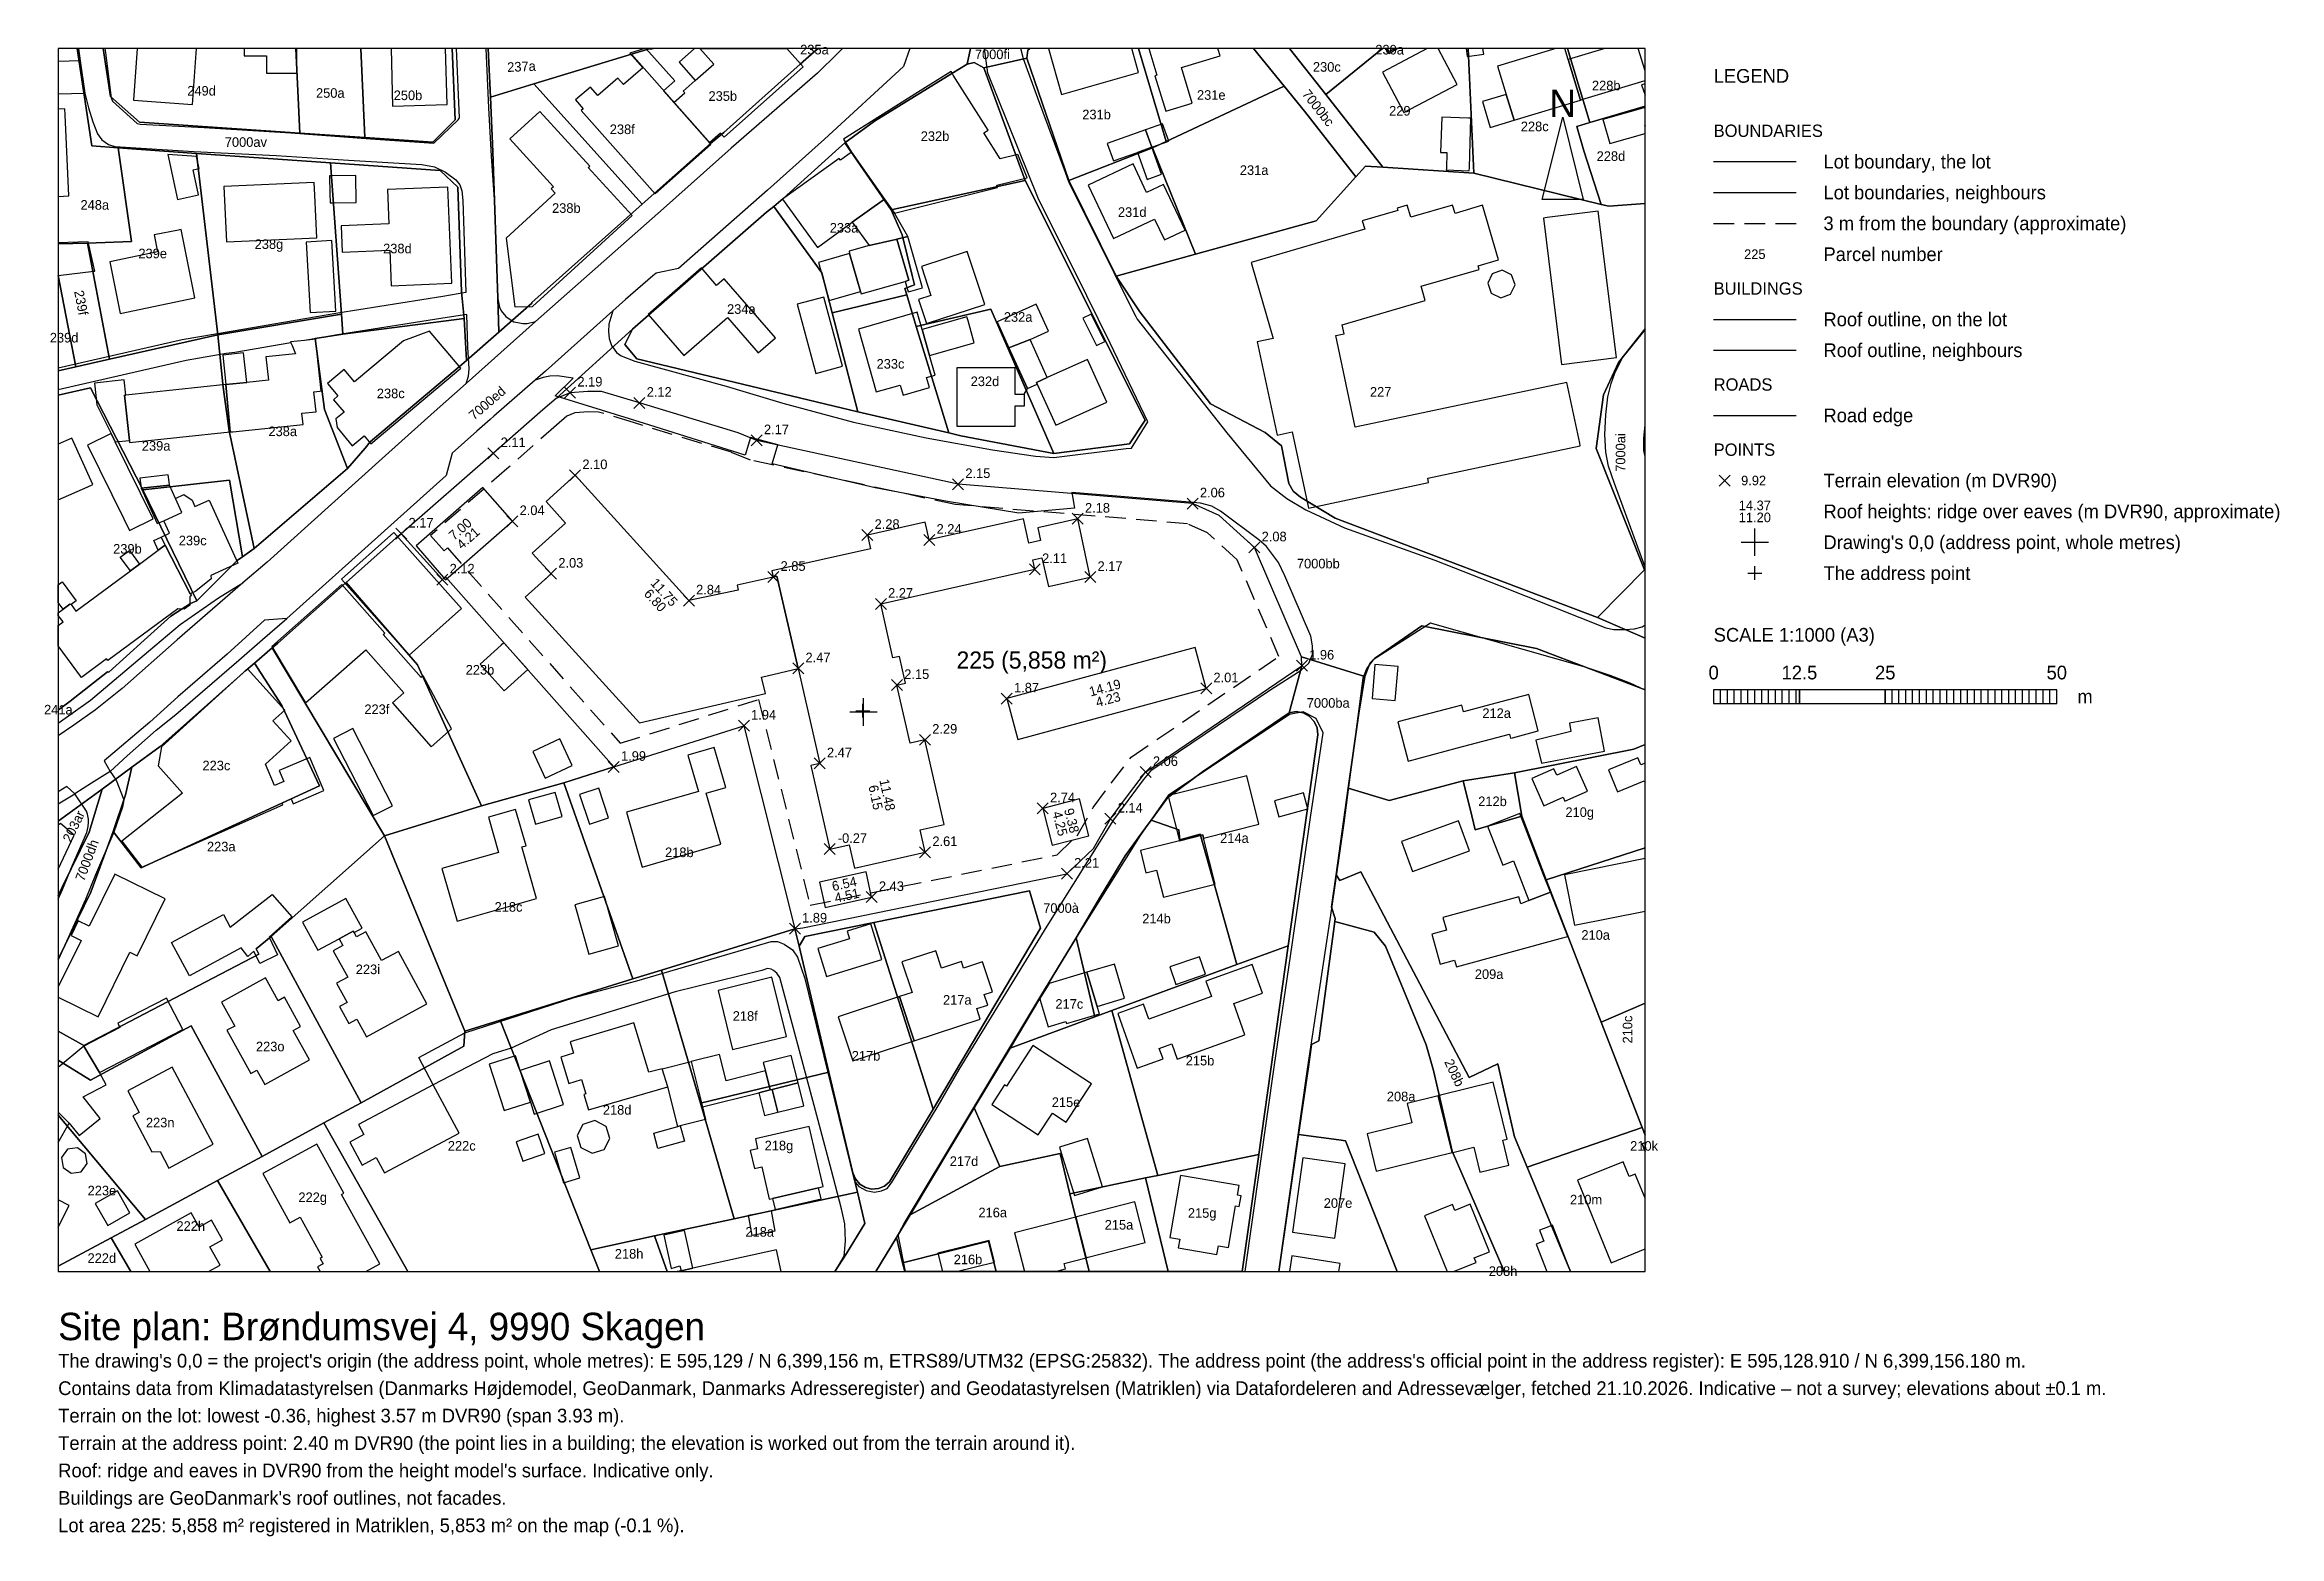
# Model space of a CAD drawing. Extents: x -119311 to 206331, y -120204 to 97306.
import ezdxf
from ezdxf.enums import TextEntityAlignment as Align

# ---------------------------------------------------------------- set-up
doc = ezdxf.new("R2010")
doc.units = 0
doc.linetypes.add('DASHED', pattern=[4500, 3000, -1500])
for name, color, linetype in [('ADRESSEPUNKT', 1, 'CONTINUOUS'), ('AFSTAND_SKEL', 6, 'DASHED'), ('BYGNINGER', 5, 'CONTINUOUS'), ('BYGNINGER_NABO', 8, 'CONTINUOUS'), ('GRUND', 1, 'CONTINUOUS'), ('KOTER', 30, 'CONTINUOUS'), ('NULPUNKT', 6, 'CONTINUOUS'), ('RAMME', 7, 'CONTINUOUS'), ('SKEL', 9, 'CONTINUOUS'), ('TAGKOTER', 5, 'CONTINUOUS'), ('TEKST', 7, 'CONTINUOUS'), ('VEJKANT', 3, 'CONTINUOUS')]:
    doc.layers.add(name, color=color, linetype=linetype)

msp = doc.modelspace()

# ---------------------------------------------------------------- texts
at = {"layer": 'KOTER'}
for s, p in [('2.19', (-39860, 48160)), ('2.12', (-29762, 46665)), ('2.11', (-51041, 39316)), ('2.17', (-12676, 41204)), ('2.10', (-39130, 36110)), ('2.15', (16673, 34812)), ('2.06', (50856, 31997)), ('2.04', (-48280, 29410)), ('2.18', (34110, 29770)), ('2.17', (-64463, 27597)), ('2.28', (3450, 27400)), ('2.24', (12480, 26690)), ('2.08', (59854, 25584)), ('2.11', (27860, 22410)), ('2.12', (-58479, 20896)), ('2.03', (-42640, 21750)), ('2.85', (-10250, 21280)), ('2.17', (35940, 21270)), ('2.84', (-22560, 17840)), ('2.27', (5420, 17360)), ('2.47', (-6620, 7950)), ('1.96', (66782, 8347)), ('2.15', (7770, 5520)), ('1.87', (23770, 3550)), ('2.01', (52830, 5030)), ('1.94', (-14545, -403)), ('2.29', (11850, -2460)), ('1.99', (-33506, -6419)), ('2.47', (-3490, -5910)), ('2.06', (44008, -7172)), ('2.74', (29020, -12460)), ('2.14', (38880, -13960)), ('-0.27', (-1600, -18390)), ('2.61', (11870, -18850)), ('2.21', (32533, -21992)), ('2.43', (4080, -25400)), ('1.89', (-7113, -30001))]:
    msp.add_text(s, height=1400, dxfattribs=at).set_placement(p, align=Align.MIDDLE_CENTER)
msp.add_text('9.92', height=1400, dxfattribs=at).set_placement((127902, 33751), align=Align.MIDDLE_LEFT)
at = {"layer": 'RAMME'}
for s, height, p in [('N', 4000, (101902, 88751)), ('0', 2000, (123902, 5751)), ('12.5', 2000, (136402, 5751)), ('25', 2000, (148902, 5751)), ('50', 2000, (173902, 5751))]:
    msp.add_text(s, height=height, dxfattribs=at).set_placement(p, align=Align.MIDDLE_CENTER)
msp.add_text('m', height=2000, dxfattribs=at).set_placement((176902, 2251), align=Align.MIDDLE_LEFT)
at = {"layer": 'TAGKOTER'}
for s, p in [('14.37', (129902, 30126)), ('11.20', (129902, 28376))]:
    msp.add_text(s, height=1400, dxfattribs=at).set_placement(p, align=Align.MIDDLE_CENTER)
for s, rotation, p in [('7.00', 41.21, (-58756.431, 26673.295)), ('4.21', 41.21, (-57603.569, 25356.705)), ('6.80', -47.78, (-30330.054, 16279.024)), ('11.75', -47.78, (-29034.008, 17454.935)), ('14.19', 15.18, (35191.351, 3532.613)), ('4.23', 15.18, (35649.652, 1843.69)), ('6.15', -77.85, (1781.551, -12453.052)), ('11.48', -77.85, (3492.351, -12084.727)), ('4.25', -75.59, (28652.536, -16272.784)), ('9.38', -75.59, (30347.464, -15837.216)), ('6.54', 12.48, (-2789.014, -25050.659)), ('4.51', 12.48, (-2410.986, -26759.341))]:
    msp.add_text(s, height=1400, rotation=rotation, dxfattribs=at).set_placement(p, align=Align.MIDDLE_CENTER)
at = {"layer": 'TEKST'}
for s, rotation, p in [('237a', 2.48, (-49830.887, 94111.451)), ('7000bc', -51.89, (66284.372, 88089.718)), ('239f', -79.19, (-113997.985, 59676.107)), ('7000ed', 40.55, (-54825.996, 45042.952)), ('7000ai', 90, (110330, 37832.624)), ('203ar', 64.12, (-115081.314, -16677.243)), ('7000dh', 69.69, (-113151.13, -21610.161)), ('210c', 90, (111350.8, -46305.424)), ('208b', -64.59, (86127.009, -52601.635))]:
    msp.add_text(s, height=1400, rotation=rotation, dxfattribs=at).set_placement(p, align=Align.MIDDLE_CENTER)
for s, height, p in [('235a', 1400, (-7136.236, 96584.667)), ('7000fi', 1400, (18791.692, 95897.5)), ('230c', 1400, (67534.288, 94057.8)), ('230a', 1400, (76679.162, 96574.333)), ('249d', 1400, (-96452.923, 90582)), ('228b', 1400, (108249.113, 91347.5)), ('250a', 1400, (-77692.519, 90260)), ('250b', 1400, (-66370.304, 89922)), ('235b', 1400, (-20492.5, 89814)), ('231e', 1400, (50690.107, 89966.5)), ('229', 1400, (78170, 87669.5)), ('238f', 1400, (-35140.5, 84966)), ('232b', 1400, (10435, 83967)), ('231b', 1400, (33974.5, 87123.5)), ('228c', 1400, (97829.44, 85385.5)), ('7000av', 1400, (-89994.187, 83102.2)), ('228d', 1400, (108930.5, 81055.849)), ('231a', 1400, (56937.5, 79009.5)), ('248a', 1400, (-112007, 73942.116)), ('238b', 1400, (-43293, 73481.5)), ('231d', 1400, (39170, 72893)), ('238g', 1400, (-86631, 68218.5)), ('233a', 1400, (-2821.5, 70599)), ('239e', 1400, (-103572.5, 66856.5)), ('238d', 1400, (-67912.5, 67579.5)), ('225', 1400, (129902, 66751)), ('234a', 1400, (-17792.5, 58754.5)), ('232a', 1400, (22545, 57595.5)), ('239d', 1400, (-116480.667, 54578.733)), ('233c', 1400, (3945.5, 50765.5)), ('232d', 1400, (17714, 48214)), ('238c', 1400, (-68878.5, 46453.5)), ('227', 1400, (75372.5, 46677)), ('239a', 1400, (-103070.5, 38803)), ('238a', 1400, (-84621.5, 40923)), ('239b', 1400, (-107253, 23787.5)), ('239c', 1400, (-97742, 25003)), ('7000bb', 1400, (66293.5, 21637.447)), ('223b', 1400, (-55877.5, 6153)), ('225 (5,858 m²)', 2500, (24528.5, 7575)), ('241a', 1400, (-117322.333, 337.927)), ('223f', 1400, (-70903, 393)), ('7000ba', 1400, (67733.423, 1318.775)), ('212a', 1400, (92279.5, -167.5)), ('223c', 1400, (-94287, -7806)), ('212b', 1400, (91673.5, -13027)), ('210g', 1400, (104384.5, -14607.485)), ('223a', 1400, (-93578, -19629.5)), ('214a', 1400, (54066, -18391.5)), ('218b', 1400, (-26826.5, -20466)), ('218c', 1400, (-51719.5, -28423)), ('7000aø', 1400, (28801.875, -28592.2)), ('214b', 1400, (42710.5, -30120.5)), ('210a', 1400, (106708.5, -32515.443)), ('223i', 1400, (-72211.5, -37529.5)), ('209a', 1400, (91181, -38227.5)), ('217a', 1400, (13677.5, -41983.5)), ('217c', 1400, (30006.5, -42575.8)), ('218f', 1400, (-17223, -44332.5)), ('223o', 1400, (-86444.3, -48779)), ('217b', 1400, (378.5, -50135.5)), ('215b', 1400, (49051, -50836.5)), ('208a', 1400, (78359.5, -56064)), ('218d', 1400, (-35888, -58017)), ('215e', 1400, (29528, -56900.5)), ('223n', 1400, (-102480.5, -59869.5)), ('222c', 1400, (-58532.859, -63259.5)), ('218g', 1400, (-12309.5, -63218)), ('217d', 1400, (14658, -65500.5)), ('210k', 1400, (113763.333, -63277.881)), ('223e', 1400, (-110970.5, -69784.31)), ('222g', 1400, (-80253.674, -70762.5)), ('207e', 1400, (69161.321, -71608.5)), ('210m', 1400, (105307.5, -71105.5)), ('222h', 1400, (-98025.924, -74958)), ('216a', 1400, (18843.48, -72984.5)), ('215a', 1400, (37242.04, -74775)), ('215g', 1400, (49362, -73052.5)), ('218a', 1400, (-15114, -75806.5)), ('222d', 1400, (-110984.242, -79631)), ('218h', 1400, (-34143.796, -79003.5)), ('216b', 1400, (15239.764, -79823.4)), ('208h', 1400, (93214.088, -81532))]:
    msp.add_text(s, height=height, dxfattribs=at).set_placement(p, align=Align.MIDDLE_CENTER)
for s, height, p in [('LEGEND', 2000, (123902, 92751)), ('BOUNDARIES', 1800, (123902, 84751)), ('Lot boundary, the lot', 2000, (139902, 80251)), ('Lot boundaries, neighbours', 2000, (139902, 75751)), ('3 m from the boundary (approximate)', 2000, (139902, 71251)), ('Parcel number', 2000, (139902, 66751)), ('BUILDINGS', 1800, (123902, 61751)), ('Roof outline, on the lot', 2000, (139902, 57251)), ('Roof outline, neighbours', 2000, (139902, 52751)), ('ROADS', 1800, (123902, 47751)), ('Road edge', 2000, (139902, 43251)), ('POINTS', 1800, (123902, 38251)), ('Terrain elevation (m DVR90)', 2000, (139902, 33751)), ('Roof heights: ridge over eaves (m DVR90, approximate)', 2000, (139902, 29251)), ("Drawing's 0,0 (address point, whole metres)", 2000, (139902, 24751)), ('The address point', 2000, (139902, 20251)), ('SCALE 1:1000 (A3)', 2000, (123902, 11251)), ('Site plan: Brøndumsvej 4, 9990 Skagen', 4000, (-117343, -89601)), ("The drawing's 0,0 = the project's origin (the address point, whole metres): E 595,129 / N 6,399,156 m, ETRS89/UTM32 (EPSG:25832). The address point (the address's official point in the address register): E 595,128.910 / N 6,399,156.180 m.", 2000, (-117343, -94601)), ('Contains data from Klimadatastyrelsen (Danmarks Højdemodel, GeoDanmark, Danmarks Adresseregister) and Geodatastyrelsen (Matriklen) via Datafordeleren and Adressevælger, fetched 21.10.2026. Indicative – not a survey; elevations about ±0.1 m.', 2000, (-117343, -98601)), ('Terrain on the lot: lowest -0.36, highest 3.57 m DVR90 (span 3.93 m).', 2000, (-117343, -102601)), ('Terrain at the address point: 2.40 m DVR90 (the point lies in a building; the elevation is worked out from the terrain around it).', 2000, (-117343, -106601)), ("Roof: ridge and eaves in DVR90 from the height model's surface. Indicative only.", 2000, (-117343, -110601)), ("Buildings are GeoDanmark's roof outlines, not facades.", 2000, (-117343, -114601)), ('Lot area 225: 5,858 m² registered in Matriklen, 5,853 m² on the map (-0.1 %).', 2000, (-117343, -118601))]:
    msp.add_text(s, height=height, dxfattribs=at).set_placement(p, align=Align.MIDDLE_LEFT)

# ---------------------------------------------------------------- linework, layer by layer
at = {"layer": 'ADRESSEPUNKT'}
for points in [[(128902, 20251), (130902, 20251)], [(129902, 19251), (129902, 21251)], [(-1090, 180), (910, 180)], [(-90, -820), (-90, 1180)]]:
    msp.add_lwpolyline(points, dxfattribs=at)
at = {"layer": 'AFSTAND_SKEL'}
for points in [[(123902, 71251), (135902, 71251)], [(-63084.672, 25732.435), (-61094.882, 23504.23), (-60627.419, 23911.342), (-35432.516, -4569.094), (-15292.098, 1821.116), (-7761.148, -28170.954), (28212.223, -20824.319), (31153.823, -18036.943), (33481.696, -13918.619), (36108.055, -10396.862), (39039.001, -6565.203), (60559.051, 8099.312), (54477.845, 22196.531), (50156.192, 26104.48), (47207.387, 27450.141), (13348.744, 30238.43), (-16446.106, 36727.532), (-19247.048, 37864.992), (-33513.048, 42194.238), (-38613.915, 43741.692), (-40041.895, 43750.333), (-42049.977, 43602.646), (-43213.632, 43131.062), (-44750.415, 41816.1), (-51941.182, 35462.025), (-63084.672, 25732.435)]]:
    msp.add_lwpolyline(points, dxfattribs=at)
at = {"layer": 'BYGNINGER'}
msp.add_lwpolyline([(123902, 57251), (135902, 57251)], dxfattribs=at)
for points in [[(-51160, 27810), (-55470, 32740), (-65200, 24220), (-60890, 19290), (-51160, 27810)], [(-13130, 19680), (-18410, 18490), (-18250, 17780), (-25440, 16240), (-42010, 34510), (-46240, 30670), (-43410, 27550), (-48250, 23160), (-45520, 20150), (-49270, 16750), (-32630, -1590), (-14280, 2690), (-14850, 5100), (-9500, 6350), (-12640, 19790), (-13130, 19680)], [(-9500, 6350), (-6370, -7510), (-7650, -7800), (-4900, -19990), (-2090, -19360), (-1320, -22770), (8990, -20450), (8260, -17190), (11760, -16400), (8970, -4060), (6790, -4550), (4890, 3920), (6120, 4200), (5240, 8090), (4310, 7880), (2540, 15760), (24980, 20810), (24670, 22180), (26000, 22480), (26950, 18290), (33060, 19670), (31230, 28170), (25400, 26860), (25820, 24990), (24120, 24610), (23310, 28180), (9600, 25090), (9010, 27700), (570, 25800), (1020, 23800), (-13330, 20570), (-13130, 19680), (-12640, 19790), (-9500, 6350)], [(49950, 3430), (48330, 9390), (20890, 1950), (22510, -4020), (49950, 3430)], [(31480, -12680), (26140, -14060), (27520, -19430), (32860, -18050), (31480, -12680)], [(1200, -27000), (380, -23320), (-6400, -24810), (-5580, -28500), (1200, -27000)]]:
    msp.add_lwpolyline(points, close=True, dxfattribs=at)
at = {"layer": 'BYGNINGER_NABO'}
for points in [[(-105827.731, 96751), (-106390, 89220), (-97770, 88580), (-97168.765, 96751)], [(-90232.635, 96751), (-90230, 95660), (-86970, 95670), (-86970, 93160), (-82560, 93170), (-82570.754, 96751)], [(-68620, 88350), (-60670, 88560), (-60879.326, 96751), (-68834.692, 96751), (-68620, 88350)], [(-32150, 93950), (-34940, 91480), (-35800, 92440), (-38680, 89880), (-39750, 91130), (-41970, 89240), (-40860, 87950), (-41130, 87710), (-30340, 75560), (-22220, 82760), (-22420, 82990), (-27630, 88860), (-29130, 90550), (-27480, 92010), (-31695.324, 96751), (-31854.583, 96751), (-34030, 96070), (-32150, 93950)], [(-31055.559, 96751), (-31040, 96670), (-30608, 96751)], [(-21810, 94480), (-23824.872, 96751), (-11177.707, 96751), (-8790, 94060), (-20310, 83840), (-20820, 84410), (-22420, 82990), (-27630, 88860), (-26030, 90290), (-26250, 90540), (-24500, 92090), (-21810, 94480)], [(-26860, 94750), (-24500, 92090), (-21810, 94480), (-23824.872, 96751), (-24607.828, 96751), (-26860, 94750)], [(28880, 90040), (40110, 93260), (39111.1, 96751), (26961.26, 96751), (28880, 90040)], [(41602.895, 96751), (42780, 92870), (42490, 92780), (44060, 87610), (47920, 88790), (46350, 93960), (51980, 95670), (51652.908, 96751)], [(75640, 93300), (78770, 87390), (86520, 91490), (83742.619, 96751), (82171.649, 96751), (75640, 93300)], [(76380.917, 96751), (76600, 96020), (77765.865, 96751)], [(90390, 95920), (90278.705, 96751), (87815.848, 96751), (87970, 95600), (90390, 95920)], [(94810, 86290), (104480, 89220), (102690, 95120), (102198.241, 96751), (100901.12, 96751), (92420, 94190), (93670, 90060), (94810, 86290)], [(104480, 89220), (104710, 89290), (113902, 92079.23), (113902, 93511.844), (112919.273, 96751), (108064.638, 96751), (102690, 95120), (104480, 89220)], [(19530, 76470), (19450, 76810), (23870, 77900), (22520, 81310), (19940, 80670), (17550, 84460), (18160, 84850), (13100, 92880), (12950, 93130), (12780, 93390), (7880, 90310), (-2900, 83520), (-1720, 81640), (3080, 74800), (4520, 72740), (19530, 76470)], [(113902, 91608.143), (113410, 91450), (113902, 89937.747)], [(-117343, 75182.148), (-115770, 75260), (-116350, 87090), (-116390, 87940), (-117343, 87894.043)], [(93670, 90060), (90200, 89010), (91340, 85240), (94810, 86290), (93670, 90060)], [(113902, 88160.285), (107760, 86400), (107850, 86090), (108760, 82880), (113902, 84350.498), (113902, 85420.375), (113860, 85570), (113902, 85581.972)], [(-44900, 75630), (-52060, 69070), (-50800, 59060), (-48210, 59130), (-33710, 72410), (-40110, 79390), (-39870, 79610), (-47170, 87570), (-51550, 83560), (-45170, 76590), (-45500, 76290), (-44900, 75630)], [(42030, 82350), (41130, 84880), (35540, 82870), (36440, 80350), (39920, 81590), (42030, 82350)], [(42030, 82350), (44530, 83240), (43560, 85750), (41130, 84880), (42030, 82350)], [(88290, 78920), (88300, 79380), (88530, 86580), (88160, 86590), (84280, 86710), (84110, 81590), (85030, 81560), (84950, 79230), (84940, 79030), (88290, 78920)], [(113902, 85581.972), (113860, 85570), (113902, 85420.375)], [(-1720, 81640), (-3360, 80460), (-3550, 80720), (-11780, 74790), (-6700, 67750), (-1620, 71410), (3080, 74800), (-1720, 81640)], [(39920, 81590), (41330, 77660), (43440, 78420), (42030, 82350), (39920, 81590)], [(-99960, 74730), (-96890, 75390), (-97670, 79030), (-96780, 79230), (-97170, 81020), (-101370, 81280), (-99960, 74730)], [(-73900, 74310), (-73960, 78230), (-77630, 78170), (-77790, 78170), (-77750, 75610), (-77730, 74260), (-77390, 74260), (-73900, 74310)], [(42430, 71860), (43860, 68830), (46890, 70260), (43730, 76930), (41270, 75770), (39300, 79940), (32750, 76830), (36450, 69030), (42430, 71860)], [(-79660, 69150), (-79950, 75370), (-80030, 77210), (-93210, 76610), (-92840, 68550), (-79660, 69150)], [(-69160, 71190), (-76100, 70910), (-75950, 67050), (-69010, 67330), (-68800, 62150), (-59970, 62510), (-60540, 76530), (-69370, 76170), (-69160, 71190)], [(4520, 72740), (3080, 74800), (-1620, 71410), (840, 68010), (4300, 68810), (4720, 68910), (4880, 68950), (6460, 69310), (4520, 72740)], [(68820, 54880), (70060, 55140), (69780, 56460), (81880, 60000), (81280, 62070), (89710, 64520), (89560, 65040), (92530, 65910), (90210, 73880), (86210, 72710), (85850, 73920), (79770, 72150), (79250, 73910), (77770, 73480), (77870, 73120), (72690, 71610), (73050, 70380), (56490, 65550), (56680, 64880), (59720, 54470), (57400, 53980), (60270, 40370), (62490, 40840), (64850, 29730), (82370, 33440), (82230, 34100), (104470, 38810), (104390, 39210), (102510, 48060), (71650, 41530), (68820, 54880)], [(101750, 50680), (109720, 51670), (107060, 73010), (99640, 72080), (99090, 72020), (101750, 50680)], [(-112990, 68550), (-117343, 68389.669), (-117343, 63657.346), (-112140, 64280), (-112000, 64300), (-112990, 68550)], [(-99430, 70360), (-99820, 70280), (-103360, 69570), (-102860, 67110), (-109840, 65620), (-108320, 58110), (-97410, 60390), (-99430, 70360)], [(-80630, 58230), (-76900, 58440), (-77480, 68730), (-81210, 68520), (-80630, 58230)], [(4300, 68810), (840, 68010), (-2100, 67170), (-2010, 66860), (-420, 61300), (-320, 60960), (6060, 62790), (6610, 62950), (4880, 68950), (4720, 68910), (4300, 68810)], [(4880, 68950), (6610, 62950), (6060, 62790), (6510, 61250), (6900, 61360), (8600, 61850), (6460, 69310), (4880, 68950)], [(-6570, 65550), (-4970, 59990), (-420, 61300), (-2010, 66860), (-6570, 65550)], [(15140, 67140), (8440, 64940), (9820, 60720), (8050, 60140), (9200, 56630), (17670, 59410), (15140, 67140)], [(-12830, 54580), (-20310, 63150), (-21390, 62210), (-23600, 64750), (-31380, 57960), (-26150, 51960), (-19810, 57500), (-15350, 52380), (-12830, 54580)], [(94460, 63750), (93080, 64410), (91630, 63900), (90970, 62510), (91480, 61060), (92870, 60400), (94310, 60910), (94980, 62300), (94460, 63750)], [(-9640, 59450), (-6940, 49370), (-3070, 50410), (-5780, 60490), (-9640, 59450)], [(24290, 54300), (26960, 55510), (25180, 59450), (19490, 56880), (21210, 53080), (24290, 54300)], [(-63220, 55540), (-67010, 54140), (-74150, 48130), (-75690, 49960), (-78120, 47910), (-76580, 46080), (-77220, 45540), (-75690, 43730), (-76880, 42730), (-76700, 41460), (-74480, 38820), (-72770, 40260), (-71790, 39100), (-58680, 50140), (-63220, 55540)], [(8550, 55750), (7820, 58280), (-740, 55830), (1880, 46680), (5360, 47670), (5770, 46220), (9610, 47320), (9190, 48770), (10440, 49130), (9630, 51960), (8550, 55750)], [(9630, 51960), (16150, 53830), (15240, 57020), (15070, 57620), (8550, 55750), (9630, 51960)], [(31980, 57410), (33950, 53420), (35190, 54040), (33210, 58020), (31980, 57410)], [(-89870, 48060), (-90320, 52370), (-93350, 52050), (-92900, 47750), (-89870, 48060)], [(-92260, 40830), (-91890, 40860), (-81660, 41930), (-81830, 43560), (-79760, 43780), (-80070, 46700), (-79220, 46790), (-79030, 46810), (-79780, 54010), (-79820, 54340), (-81450, 54170), (-83480, 53960), (-83420, 53830), (-83260, 53460), (-82740, 52240), (-87080, 51780), (-86720, 48390), (-89870, 48060), (-92900, 47750), (-92260, 40830)], [(26790, 48770), (24290, 54300), (21210, 53080), (22490, 50250), (23890, 47150), (25330, 47790), (25210, 48060), (26790, 48770)], [(13650, 41640), (13650, 50240), (22080, 50250), (22080, 46340), (23430, 46340), (23430, 44600), (22080, 44590), (22080, 41640), (13650, 41640)], [(22080, 46340), (23430, 46340), (23890, 47150), (22490, 50250), (22080, 50250), (22080, 46340)], [(25330, 47790), (28030, 41810), (35460, 45160), (32630, 51410), (26790, 48770), (25210, 48060), (25330, 47790)], [(-109040, 39380), (-106960, 39600), (-107660, 46200), (-107490, 46220), (-107720, 48430), (-112030, 47970), (-111700, 44800), (-109640, 40600), (-109040, 39380)], [(-106960, 39600), (-106930, 39290), (-92260, 40830), (-92900, 47750), (-107490, 46220), (-107660, 46200), (-106960, 39600)], [(-117343, 30911.896), (-113010, 32850), (-112310, 33160), (-115340, 39940), (-117343, 39044.926)], [(-109640, 40600), (-113070, 38910), (-107780, 28140), (-106950, 26460), (-103520, 28150), (-109040, 39380), (-109640, 40600)], [(-101130, 33090), (-101190, 33550), (-101300, 34560), (-105430, 34100), (-105260, 32630), (-101130, 33090)], [(-100240, 31140), (-101130, 33090), (-105260, 32630), (-102900, 27460), (-101960, 27890), (-99310, 29100), (-100240, 31140)], [(-97280, 17630), (-98090, 17240), (-101730, 24340), (-102320, 25500), (-101120, 26050), (-101960, 27890), (-99310, 29100), (-100240, 31140), (-99040, 31690), (-97840, 30900), (-97410, 29960), (-95350, 30910), (-91150, 21700), (-95080, 19910), (-95070, 19420), (-97280, 17630)], [(-58560, 15090), (-67690, 25360), (-68420, 26190), (-76060, 19390), (-66200, 8300), (-58560, 15090)], [(-102760, 23580), (-101730, 24340), (-98090, 17240), (-97900, 17000), (-98170, 16800), (-98180, 15560), (-99000, 14980), (-99910, 15030), (-110090, 7490), (-110280, 7750), (-113930, 5050), (-117343, 9664.263), (-117343, 12622.698), (-116640, 13140), (-117343, 14087.865), (-117343, 14476.573), (-116640, 14990), (-115670, 15700), (-115450, 15660), (-114750, 14710), (-106810, 20580), (-105500, 21560), (-102760, 23580)], [(-106970, 23550), (-105500, 21560), (-106810, 20580), (-108290, 22580), (-106970, 23550)], [(-103400, 25010), (-102320, 25500), (-101730, 24340), (-102760, 23580), (-103400, 25010)], [(-114720, 16200), (-115450, 15660), (-115670, 15700), (-116640, 14990), (-117343, 15941.754), (-117343, 18553.193), (-116780, 18970), (-114720, 16200)], [(-66990, 2770), (-68640, 1310), (-62990, -5080), (-60050, -2480), (-64140, 5290), (-64450, 5010), (-70000, 11290), (-69760, 11500), (-76000, 18570), (-86200, 9570), (-81290, 1320), (-72530, 9050), (-66990, 2770)], [(-55840, 6990), (-52370, 3100), (-49390, 5760), (-48910, 6190), (-52380, 10080), (-52770, 9730), (-55840, 6990)], [(77510, 1680), (77930, 6620), (74540, 6900), (74120, 1960), (77510, 1680)], [(-105170, -22640), (-84590, -13550), (-84720, -13230), (-83380, -12660), (-83080, -13380), (-78610, -11470), (-80680, -6620), (-85150, -8530), (-84460, -10150), (-85800, -10720), (-87130, -7610), (-83390, -4230), (-86050, -1300), (-84330, 260), (-89780, 6290), (-102310, -5060), (-102790, -7860), (-99210, -11820), (-108090, -18860), (-105170, -22640)], [(94160, -3250), (94320, -3830), (94600, -3760), (98350, -2770), (96950, 2550), (92910, 1480), (87440, 40), (87180, 1000), (77860, -1460), (79360, -7160), (86560, -5250), (94160, -3250)], [(-74420, -2430), (-77200, -3860), (-71420, -15100), (-68640, -13670), (-74420, -2430)], [(97980, -4120), (98810, -7440), (107990, -5710), (107080, -840), (102870, -1630), (103100, -2840), (97980, -4120)], [(-48190, -5760), (-46360, -9640), (-42430, -7780), (-44250, -3910), (-48190, -5760)], [(-24030, -11580), (-34550, -14620), (-32240, -22610), (-20760, -19290), (-22910, -11860), (-20060, -11030), (-21760, -5180), (-25570, -6280), (-24030, -11580)], [(49580, -18390), (57630, -16380), (55870, -9330), (45270, -11980), (44410, -12200), (44570, -12850), (46050, -18770), (49460, -17920), (49580, -18390)], [(99160, -13670), (101970, -12420), (102230, -13020), (105510, -11560), (103910, -7960), (101030, -9230), (100610, -8280), (97400, -9700), (99160, -13670)], [(113280, -7700), (112860, -6680), (108580, -8430), (109890, -11650), (113790, -10060), (113902, -10335.038), (113902, -7445.924), (113280, -7700)], [(-48810, -12830), (-47810, -16350), (-43900, -15250), (-44900, -11720), (-48810, -12830)], [(-39930, -16340), (-37140, -15420), (-38570, -11100), (-41360, -12010), (-39930, -16340)], [(60530, -15280), (64740, -14140), (64110, -11800), (59900, -12940), (60530, -15280)], [(-117343, -22909.671), (-115000, -17960), (-117010, -16280), (-117343, -16484.175)], [(-49800, -19680), (-49170, -19500), (-50690, -14200), (-54640, -15330), (-53160, -20470), (-61420, -22830), (-59220, -30520), (-47650, -27210), (-49800, -19680)], [(80030, -23270), (88310, -20240), (86710, -15860), (78430, -18880), (80030, -23270)], [(100120, -26280), (99120, -23740), (95640, -14820), (90960, -16650), (93170, -22320), (94710, -21720), (96960, -27500), (100120, -26280)], [(46050, -18770), (40360, -20190), (41170, -23440), (42720, -23050), (43710, -26980), (51260, -25100), (49580, -18390), (49460, -17920), (46050, -18770)], [(103620, -31090), (113902, -29023.489), (113902, -21376.59), (102150, -23740), (103620, -31090)], [(-117343, -41578.448), (-111540, -44430), (-106920, -35030), (-105850, -35560), (-101750, -27230), (-109070, -23630), (-112810, -31220), (-114410, -30440), (-115470, -32600), (-114010, -33320), (-117343, -40096.533)], [(-85370, -35420), (-87960, -36660), (-88820, -34860), (-89720, -35660), (-90660, -34380), (-98220, -38450), (-100820, -33620), (-93260, -29550), (-92260, -31400), (-86160, -26630), (-83290, -29860), (-86600, -32850), (-85370, -35420)], [(-74220, -32160), (-73060, -31530), (-75440, -27180), (-81740, -30630), (-79490, -34740), (-76410, -33060), (-74340, -31940), (-74220, -32160)], [(-40020, -35310), (-35690, -34090), (-37710, -26910), (-42040, -28120), (-40020, -35310)], [(96960, -27500), (95790, -27960), (95510, -26960), (84450, -29970), (84950, -31820), (82850, -32400), (84030, -36750), (86140, -36180), (86410, -37170), (101540, -33050), (102640, -32750), (100120, -26280), (96960, -27500)], [(-76410, -33060), (-75870, -34050), (-77250, -34810), (-75140, -38670), (-76790, -39550), (-75250, -42360), (-76350, -42960), (-74990, -45440), (-73820, -44790), (-72400, -47370), (-63600, -42560), (-67770, -34920), (-70210, -36250), (-72510, -32040), (-73880, -32790), (-74220, -32160), (-74340, -31940), (-76410, -33060)], [(1080, -30900), (-2370, -31950), (-2020, -33090), (-6620, -34500), (-5380, -38560), (2670, -36100), (1080, -30900)], [(7400, -47930), (17030, -44770), (16540, -43260), (18110, -42740), (17600, -41210), (18810, -40820), (17370, -36450), (14600, -37360), (14280, -36390), (11380, -37340), (10550, -34820), (5620, -36440), (7090, -40910), (5280, -41500), (7400, -47930)], [(45530, -39740), (49870, -38240), (48990, -35680), (44650, -37180), (45530, -39740)], [(-93550, -42290), (-91620, -45800), (-92750, -46420), (-89280, -52720), (-88380, -52230), (-87240, -54300), (-80730, -50720), (-83080, -46440), (-82010, -45860), (-84360, -41580), (-85300, -42100), (-87140, -38760), (-93550, -42290)], [(-21160, -40590), (-20820, -42000), (-19060, -49230), (-11220, -47330), (-13330, -38680), (-21160, -40590)], [(32580, -37960), (27070, -39610), (25700, -41780), (25770, -42020), (26940, -45910), (29500, -45150), (29590, -45440), (30600, -45140), (34390, -44000), (34070, -42930), (32580, -37960)], [(34070, -42930), (38060, -41740), (36570, -36760), (32580, -37960), (34070, -42930)], [(41590, -44770), (40820, -42620), (37050, -43960), (39900, -51950), (43670, -50600), (43120, -49050), (44950, -48400), (45740, -50610), (55600, -47090), (53960, -42490), (58150, -40990), (56660, -36830), (49890, -39250), (50700, -41510), (41590, -44770)], [(-111300, -52560), (-99190, -46290), (-101550, -41720), (-108660, -45390), (-108350, -46000), (-113610, -48720), (-111300, -52560)], [(5280, -41500), (4990, -41590), (-3670, -44440), (-1560, -50880), (7400, -47930), (5280, -41500)], [(-29310, -52020), (-31270, -52510), (-33450, -45310), (-42730, -48120), (-42240, -49750), (-44100, -50310), (-42930, -54170), (-41070, -53610), (-40440, -55700), (-40730, -55790), (-40070, -58000), (-28520, -54640), (-29310, -52020)], [(-115730, -59940), (-114300, -61740), (-111220, -59300), (-113720, -56140), (-110350, -54390), (-111300, -52560), (-113610, -48720), (-117343, -51854.068), (-117343, -58334.645), (-115730, -59940)], [(33220, -54210), (24700, -48650), (20850, -54540), (20580, -54370), (18700, -57240), (25480, -61670), (27540, -58510), (29550, -59820), (33220, -54210)], [(-94740, -63040), (-100740, -51800), (-107210, -55250), (-105540, -58390), (-106490, -58900), (-103700, -64130), (-102500, -64110), (-101220, -66500), (-94740, -63040)], [(-50030, -52260), (-50720, -50120), (-54540, -51350), (-52350, -58130), (-48530, -56890), (-50030, -52260)], [(-48530, -56890), (-47970, -58630), (-43690, -57240), (-45750, -50870), (-50030, -52260), (-48530, -56890)], [(-25110, -50970), (-23450, -57590), (-22990, -59430), (-26690, -60350), (-27060, -60450), (-28520, -54640), (-29310, -52020), (-25110, -50970)], [(-13580, -55110), (-14280, -52340), (-20010, -53780), (-20970, -49940), (-25110, -50970), (-23450, -57590), (-15240, -55530), (-13580, -55110)], [(-13300, -55040), (-9510, -54080), (-10510, -50100), (-14590, -51120), (-14280, -52340), (-13580, -55110), (-13300, -55040)], [(-71000, -64980), (-69800, -67220), (-58920, -61410), (-62680, -54360), (-73570, -60170), (-72800, -61620), (-74850, -62710), (-73050, -66070), (-71000, -64980)], [(-13300, -55040), (-13580, -55110), (-15240, -55530), (-14400, -58860), (-12460, -58370), (-13300, -55040)], [(-12460, -58370), (-8670, -57420), (-9510, -54080), (-13300, -55040), (-12460, -58370)], [(85800, -64240), (86090, -64170), (88960, -63470), (89850, -67090), (94060, -66060), (93170, -62430), (93820, -62270), (91790, -53990), (84110, -55880), (83770, -55960), (85800, -64240)], [(-117343, -62752.618), (-115730, -59940), (-117343, -58334.645)], [(83770, -55960), (79220, -57080), (79920, -59910), (73410, -61510), (74740, -66950), (85800, -64240), (83770, -55960)], [(-49630, -65480), (-46410, -64370), (-47390, -61540), (-50610, -62660), (-49630, -65480)], [(-41720, -61760), (-41170, -63510), (-39540, -64350), (-37800, -63790), (-36960, -62170), (-37510, -60420), (-39140, -59580), (-40880, -60140), (-41720, -61760)], [(-26080, -62590), (-29940, -63640), (-30550, -61410), (-27060, -60450), (-26690, -60350), (-26080, -62590)], [(-6550, -69370), (-5860, -69210), (-7900, -60440), (-15750, -62260), (-15430, -63680), (-16500, -63930), (-15890, -66590), (-14810, -66340), (-13720, -71030), (-13240, -70920), (-6550, -69370)], [(-115430, -67270), (-113980, -67040), (-113110, -65860), (-113340, -64410), (-114520, -63540), (-115970, -63770), (-116840, -64950), (-116610, -66400), (-115430, -67270)], [(-78720, -80480), (-79540, -80930), (-79170.815, -81601), (-72519.209, -81601), (-70490, -80490), (-76040, -70340), (-75730, -70170), (-79650, -63010), (-87520, -67320), (-83600, -74480), (-82100, -73660), (-78890, -79520), (-79160, -79670), (-78720, -80480)], [(-41330, -67940), (-42620, -63510), (-45010, -64200), (-43720, -68640), (-41330, -67940)], [(34830, -69250), (32640, -62210), (28580, -63470), (28840, -64290), (30770, -70510), (34830, -69250)], [(62520, -75850), (68710, -76720), (70220, -65870), (64040, -65010), (62520, -75850)], [(54240, -72030), (54770, -72120), (55050, -70550), (54510, -70460), (54760, -69060), (46190, -67580), (44630, -76610), (46110, -76860), (45890, -78130), (51520, -79100), (51740, -77840), (53190, -78090), (54240, -72030)], [(113902, -70917.04), (112470, -67380), (111590, -67730), (110720, -65580), (104080, -68270), (108950, -80300), (113902, -78298.128)], [(-117343, -75127.342), (-115750, -71950), (-117343, -71149.443)], [(-111940, -71680), (-110320, -74550), (-110130, -74880), (-106890, -73040), (-107030, -72800), (-108710, -69840), (-111940, -71680)], [(-13240, -70920), (-12870, -72530), (-6170, -70980), (-6550, -69370), (-13240, -70920)], [(32460, -79590), (32770, -79510), (41080, -77370), (39550, -71430), (31240, -73570), (30930, -73650), (32460, -79590)], [(-95417.529, -81601), (-93740, -80670), (-95230, -78000), (-93390, -76980), (-94990, -74110), (-96820, -75130), (-97980, -73040), (-106190, -77600), (-103970.344, -81601)], [(-12920, -75710), (-16230, -76320), (-16770, -73360), (-13460, -72750), (-12920, -75710)], [(30930, -73650), (22020, -75940), (23470.893, -81601), (27972.653, -81601), (29450, -81220), (29240, -80420), (32460, -79590), (30930, -73650)], [(86190, -72670), (85840, -71810), (81780, -73460), (85084.572, -81601), (85970.327, -81601), (89270, -80260), (89000, -79600), (91220, -78700), (88410, -71770), (86190, -72670)], [(98530, -75580), (99150, -77170), (98060, -77590), (99604.689, -81601), (103027.875, -81601), (100430, -74850), (99570, -75180), (98530, -75580)], [(-26580, -81480), (-24840, -81100), (-26050, -75590), (-29080, -76310), (-28020, -81130), (-26730, -80780), (-26580, -81480)], [(13571.151, -81601), (19110, -80220), (18320, -77050), (10860, -78910), (11530.628, -81601)], [(-11963.128, -81601), (-12660, -78430), (-24840, -81100), (-26580, -81480), (-27138.462, -81601)], [(62440, -79320), (62086.262, -81601), (69264.503, -81601), (69450, -80420), (62440, -79320)]]:
    msp.add_lwpolyline(points, close=True, dxfattribs=at)
msp.add_lwpolyline([(123902, 52751), (135902, 52751)], dxfattribs=at)
at = {"layer": 'GRUND'}
msp.add_lwpolyline([(123902, 80251), (135902, 80251)], dxfattribs=at)
msp.add_lwpolyline([(-67343, 25997), (-61359, 19296), (-60902, 19694), (-36386, -8019), (-17425, -2003), (-9993, -31601), (-8839, -31453), (29653, -23592), (33544, -19905), (36000, -15560), (38502, -12205), (41128, -8772), (63902, 6747), (63851, 8042), (56974, 23984), (51824, 28641), (47976, 30397), (13793, 33212), (-15556, 39604), (-18245, 40696), (-32642, 45065), (-38160, 46739), (-40143, 46751), (-42740, 46560), (-44793, 45728), (-46719, 44080), (-53921, 37716), (-67343, 25997)], close=True, dxfattribs=at)
at = {"layer": 'KOTER'}
for points in [[(-43540, 45760), (-41940, 47360)], [(-43540, 47360), (-41940, 45760)], [(-33442, 44265), (-31842, 45865)], [(-33442, 45865), (-31842, 44265)], [(-16356, 38804), (-14756, 40404)], [(-16356, 40404), (-14756, 38804)], [(-54721, 36916), (-53121, 38516)], [(-54721, 38516), (-53121, 36916)], [(-42810, 33710), (-41210, 35310)], [(-42810, 35310), (-41210, 33710)], [(12993, 32412), (14593, 34012)], [(12993, 34012), (14593, 32412)], [(124702, 32951), (126302, 34551)], [(124702, 34551), (126302, 32951)], [(47176, 29597), (48776, 31197)], [(47176, 31197), (48776, 29597)], [(-68143, 25197), (-66543, 26797)], [(-68143, 26797), (-66543, 25197)], [(-51960, 27010), (-50360, 28610)], [(-51960, 28610), (-50360, 27010)], [(-230, 25000), (1370, 26600)], [(-230, 26600), (1370, 25000)], [(30430, 27370), (32030, 28970)], [(30430, 28970), (32030, 27370)], [(8800, 24290), (10400, 25890)], [(8800, 25890), (10400, 24290)], [(56174, 23184), (57774, 24784)], [(56174, 24784), (57774, 23184)], [(-62159, 18496), (-60559, 20096)], [(-62159, 20096), (-60559, 18496)], [(-46320, 19350), (-44720, 20950)], [(-46320, 20950), (-44720, 19350)], [(-13930, 18880), (-12330, 20480)], [(-13930, 20480), (-12330, 18880)], [(24180, 20010), (25780, 21610)], [(24180, 21610), (25780, 20010)], [(32260, 18870), (33860, 20470)], [(32260, 20470), (33860, 18870)], [(-26240, 15440), (-24640, 17040)], [(-26240, 17040), (-24640, 15440)], [(1740, 14960), (3340, 16560)], [(1740, 16560), (3340, 14960)], [(-10300, 5550), (-8700, 7150)], [(-10300, 7150), (-8700, 5550)], [(63102, 5947), (64702, 7547)], [(63102, 7547), (64702, 5947)], [(4090, 3120), (5690, 4720)], [(4090, 4720), (5690, 3120)], [(49150, 2630), (50750, 4230)], [(49150, 4230), (50750, 2630)], [(20090, 1150), (21690, 2750)], [(20090, 2750), (21690, 1150)], [(-18225, -2803), (-16625, -1203)], [(-18225, -1203), (-16625, -2803)], [(8170, -4860), (9770, -3260)], [(8170, -3260), (9770, -4860)], [(-37186, -8819), (-35586, -7219)], [(-37186, -7219), (-35586, -8819)], [(-7170, -8310), (-5570, -6710)], [(-7170, -6710), (-5570, -8310)], [(40328, -9572), (41928, -7972)], [(40328, -7972), (41928, -9572)], [(25340, -14860), (26940, -13260)], [(25340, -13260), (26940, -14860)], [(35200, -16360), (36800, -14760)], [(35200, -14760), (36800, -16360)], [(-5700, -20790), (-4100, -19190)], [(-5700, -19190), (-4100, -20790)], [(8190, -21250), (9790, -19650)], [(8190, -19650), (9790, -21250)], [(28853, -24392), (30453, -22792)], [(28853, -22792), (30453, -24392)], [(400, -27800), (2000, -26200)], [(400, -26200), (2000, -27800)], [(-10793, -32401), (-9193, -30801)], [(-10793, -30801), (-9193, -32401)]]:
    msp.add_lwpolyline(points, dxfattribs=at)
at = {"layer": 'NULPUNKT'}
for points in [[(129902, 22751), (129902, 26751)], [(127902, 24751), (131902, 24751)], [(-2000, 0), (2000, 0)], [(0, -2000), (0, 2000)]]:
    msp.add_lwpolyline(points, dxfattribs=at)
at = {"layer": 'RAMME'}
for points in [[(-117343, -81601), (113902, -81601), (113902, 96751), (-117343, 96751)], [(98902, 74751), (101902, 86751), (104902, 74751)], [(123902, 1251), (136402, 1251), (136402, 3251), (123902, 3251)], [(136402, 1251), (148902, 1251), (148902, 3251), (136402, 3251)], [(148902, 1251), (173902, 1251), (173902, 3251), (148902, 3251)]]:
    msp.add_lwpolyline(points, close=True, dxfattribs=at)
for points in [[(124902, 1251), (124902, 3251)], [(125902, 1251), (125902, 3251)], [(126902, 1251), (126902, 3251)], [(127902, 1251), (127902, 3251)], [(128902, 1251), (128902, 3251)], [(129902, 1251), (129902, 3251)], [(130902, 1251), (130902, 3251)], [(131902, 1251), (131902, 3251)], [(132902, 1251), (132902, 3251)], [(133902, 1251), (133902, 3251)], [(134902, 1251), (134902, 3251)], [(135902, 1251), (135902, 3251)], [(149902, 1251), (149902, 3251)], [(150902, 1251), (150902, 3251)], [(151902, 1251), (151902, 3251)], [(152902, 1251), (152902, 3251)], [(153902, 1251), (153902, 3251)], [(154902, 1251), (154902, 3251)], [(155902, 1251), (155902, 3251)], [(156902, 1251), (156902, 3251)], [(157902, 1251), (157902, 3251)], [(158902, 1251), (158902, 3251)], [(159902, 1251), (159902, 3251)], [(160902, 1251), (160902, 3251)], [(161902, 1251), (161902, 3251)], [(162902, 1251), (162902, 3251)], [(163902, 1251), (163902, 3251)], [(164902, 1251), (164902, 3251)], [(165902, 1251), (165902, 3251)], [(166902, 1251), (166902, 3251)], [(167902, 1251), (167902, 3251)], [(168902, 1251), (168902, 3251)], [(169902, 1251), (169902, 3251)], [(170902, 1251), (170902, 3251)], [(171902, 1251), (171902, 3251)], [(172902, 1251), (172902, 3251)]]:
    msp.add_lwpolyline(points, dxfattribs=at)
at = {"layer": 'SKEL'}
for points in [[(-113076, 68375), (-106671, 68580), (-108594, 82262), (-112423, 82531), (-114574.311, 96751), (-117343, 96751), (-117343, 68239.895), (-113076, 68375)], [(-59915.689, 96751), (-59491, 86363), (-62748, 83093), (-72658, 83769), (-82138, 84413), (-105489, 86003), (-109729, 89756), (-110767.846, 96751), (-114574.311, 96751), (-112423, 82531), (-108594, 82262), (-97185, 81458), (-77639, 80078), (-61676, 78951), (-59104, 76503), (-58590, 61256), (-58186, 57388), (-57863, 51255), (-53124, 55388), (-53257, 60386), (-54020, 81698), (-54365, 89642), (-54672.423, 96751)], [(-105489, 86003), (-82138, 84413), (-82727.038, 96751), (-110767.846, 96751), (-109729, 89756), (-105489, 86003)], [(-82727.038, 96751), (-82138, 84413), (-72658, 83769), (-73249.609, 96751)], [(-73249.609, 96751), (-72658, 83769), (-62748, 83093), (-59491, 86363), (-59915.689, 96751)], [(-54672.423, 96751), (-54365, 89642), (-48018, 91575), (-33811, 95905), (-31035.469, 96751)], [(-48018, 91575), (-32221, 74027), (-22263, 82877), (-33811, 95905), (-48018, 91575)], [(-31035.469, 96751), (-33811, 95905), (-22263, 82877), (-20355, 84485), (-9227, 94438), (-7174, 96252), (-7624.2, 96751)], [(-7624.2, 96751), (-7174, 96252), (-6610.508, 96751)], [(1629, 86137), (-2707, 83000), (4034, 73226), (23577, 77510), (17551, 93906), (16135, 94708), (15140, 94458), (12878, 93112), (1629, 86137)], [(15610.28, 96751), (15140, 94458), (16135, 94708), (17551, 93906), (23815, 95343), (23952, 96488), (24269.231, 96751)], [(44134, 83182), (40070.215, 96751), (24269.231, 96751), (23952, 96488), (23815, 95343), (29924, 77496), (42131, 82240), (44134, 83182)], [(44134, 83182), (61310, 91268), (56865.187, 96751), (40070.215, 96751), (44134, 83182)], [(71744, 78012), (73163, 79589), (75703, 79428), (67395, 90018), (62113.769, 96751), (56865.187, 96751), (61310, 91268), (64267, 87619), (71744, 78012)], [(62113.769, 96751), (67395, 90018), (75665.067, 96751)], [(75703, 79428), (88945, 78588), (88135.88, 96751), (77521.201, 96751), (76337, 96221), (76179.284, 96751), (75665.067, 96751), (67395, 90018), (75703, 79428)], [(76179.284, 96751), (76337, 96221), (77521.201, 96751)], [(103959, 85373), (105862, 85944), (102596.226, 96751), (88135.88, 96751), (88945, 78588), (107523, 74020), (104973, 81831), (103959, 85373)], [(113902, 96751), (102596.226, 96751), (105862, 85944), (113902, 88359.698)], [(-54020, 81698), (-53257, 60386), (-53124, 55388), (-48302, 59596), (-48324, 59716), (-32221, 74027), (-48018, 91575), (-54365, 89642), (-54020, 81698)], [(42131, 82240), (48416, 66751), (65985, 71617), (71744, 78012), (64267, 87619), (61310, 91268), (44134, 83182), (42131, 82240)], [(113902, 88359.698), (105862, 85944), (103959, 85373), (104973, 81831), (107523, 74020), (108614, 73752), (113902, 74149.436)], [(-106671, 68580), (-113076, 68375), (-109845, 51451), (-94069, 54979), (-97185, 81458), (-108594, 82262), (-106671, 68580)], [(-77639, 80078), (-97185, 81458), (-94069, 54979), (-76077, 58010), (-77639, 80078)], [(7110, 63668), (5632, 69566), (4034, 73226), (-2707, 83000), (-4083, 81793), (-11683, 74871), (-13076, 73729), (-6072, 64019), (-4570, 58198), (6302, 60835), (6019, 61773), (7433, 62301), (7110, 63668)], [(42131, 82240), (29924, 77496), (36843, 63546), (48416, 66751), (42131, 82240)], [(-59104, 76503), (-61676, 78951), (-77639, 80078), (-76077, 58010), (-75869, 55081), (-58186, 57388), (-58590, 61256), (-59104, 76503)], [(50591, 44939), (58525, 40747), (60926, 38785), (61998, 33314), (62606, 32181), (63716, 31339), (68733, 28281), (106981, 13765), (113807, 20713), (106758, 38401), (107825, 46254), (110020, 50975), (113902, 55863.869), (113902, 74149.436), (108614, 73752), (107523, 74020), (88945, 78588), (75703, 79428), (73163, 79589), (71744, 78012), (65985, 71617), (48416, 66751), (36843, 63546), (40291, 58361), (50591, 44939)], [(7433, 62301), (6019, 61773), (6302, 60835), (7695, 56209), (18552, 58747), (27733, 37681), (38785, 39091), (41056, 42568), (23577, 77510), (4034, 73226), (5632, 69566), (7110, 63668), (7433, 62301)], [(-14122, 72872), (-31299, 57878), (-33637, 55832), (-34772, 53579), (-33018, 51517), (-3247, 44346), (-813, 43780), (-4570, 58198), (-6072, 64019), (-13076, 73729), (-14122, 72872)], [(-117343, 63669.058), (-114756, 50329), (-109845, 51451), (-113076, 68375), (-117343, 68239.895)], [(-117343, 49738.14), (-114756, 50329), (-117343, 63669.058)], [(7695, 56209), (6302, 60835), (-4570, 58198), (-813, 43780), (12461, 40696), (8643, 53059), (7695, 56209)], [(18552, 58747), (7695, 56209), (8643, 53059), (12461, 40696), (14214, 40288), (27733, 37681), (18552, 58747)], [(-75174, 35519), (-78553, 44120), (-79894, 54481), (-75869, 55081), (-76077, 58010), (-94069, 54979), (-93310, 47353), (-92424, 40995), (-88798, 23836), (-75174, 35519)], [(-79894, 54481), (-78553, 44120), (-75174, 35519), (-72593, 38450), (-71883, 39414), (-58865, 50375), (-57863, 51255), (-58186, 57388), (-75869, 55081), (-79894, 54481)], [(113902, 55863.869), (110020, 50975), (107825, 46254), (106758, 38401), (113807, 20713), (106981, 13765), (113902, 10785.757)], [(-94069, 54979), (-109845, 51451), (-114756, 50329), (-117343, 49738.14), (-117343, 46188.222), (-112620, 47269), (-105017, 32384), (-92385, 33807), (-90467, 22627), (-88798, 23836), (-92424, 40995), (-93310, 47353), (-94069, 54979)], [(-112860, 3695), (-110134, 5869), (-109973, 5812), (-104797, 10466), (-100908, 13964), (-98066, 15831), (-97163, 16199), (-105017, 32384), (-112620, 47269), (-117343, 46188.222), (-117343, 442.919), (-117281, 306), (-115607, 1570), (-112860, 3695)], [(-91242, 22067), (-90467, 22627), (-92385, 33807), (-105017, 32384), (-97163, 16199), (-91242, 22067)], [(-85360, 10037), (-86148, 9354), (-69813, -18071), (-55658, -13691), (-64970, 6886), (-75369, 18857), (-85360, 10037)], [(73078, 5171), (72191, -160), (70657, -11103), (76601, -12889), (87420, -10060), (94867, -8858), (112257, -5404), (113902, -4729.969), (113902, 3211.058), (98075, 9268), (81397, 12554), (75554, 8550), (74526, 7844), (73854, 7144), (73440, 6195), (73078, 5171)], [(-88752, 7097), (-84777, 955), (-79259, -10757), (-105252, -22709), (-109315, -17432), (-112593, -26288), (-117343, -36029.186), (-117343, -46518.259), (-113618, -48613), (-88116, -35296), (-88480, -34552), (-86329, -32760), (-69813, -18071), (-86148, 9354), (-88752, 7097)], [(-109315, -17432), (-105252, -22709), (-79259, -10757), (-84777, 955), (-88752, 7097), (-89979, 6034), (-102476, -5016), (-106620, -8057), (-107523, -12096), (-109315, -17432)], [(-117343, 264.862), (-117281, 306), (-117343, 442.919)], [(49055, -17824), (54439, -36836), (61879, -34096), (66204, -3328), (66098, -2303), (65672, -1365), (64969, -612), (64062, -123), (63046, 53), (62028, -104), (49414, -8740), (44328, -12500), (41928, -15770), (45968, -17173), (46097, -18645), (49055, -17824)], [(113902, -4729.969), (112257, -5404), (94867, -8858), (95927, -15183), (99515, -24485), (113902, -19821.886)], [(-110953, -11234), (-112853, -17503), (-116760, -25555), (-117343, -26749.408), (-117343, -36029.186), (-112593, -26288), (-109315, -17432), (-107523, -12096), (-106620, -8057), (-110953, -11234)], [(94867, -8858), (87420, -10060), (88685, -15121), (89156, -17196), (95927, -15183), (94867, -8858)], [(-117343, -26749.408), (-116760, -25555), (-112853, -17503), (-110953, -11234), (-117343, -15920.264)], [(-33626, -38929), (-43660, -10327), (-55658, -13691), (-69813, -18071), (-58094, -46519), (-52936, -44918), (-33626, -38929)], [(70657, -11103), (68880, -23770), (69429, -24573), (72506, -23318), (88289, -53292), (92470, -51306), (94866, -61941), (96713, -66395), (113482, -60610), (107524, -45209), (99515, -24485), (95927, -15183), (89156, -17196), (88685, -15121), (87420, -10060), (76601, -12889), (70657, -11103)], [(30982, -32911), (33710, -44471), (36223, -43545), (54439, -36836), (49055, -17824), (46097, -18645), (45968, -17173), (41928, -15770), (41109, -16885), (40019, -18331), (38164, -20960), (36588, -23533), (34568, -26929), (30982, -32911)], [(-86329, -32760), (-73202, -56988), (-58228, -48732), (-58094, -46519), (-69813, -18071), (-86329, -32760)], [(99515, -24485), (107524, -45209), (113902, -42457.918), (113902, -19821.886), (99515, -24485)], [(103020.907, -81601), (96713, -66395), (94866, -61941), (92470, -51306), (88289, -53292), (72506, -23318), (69429, -24573), (68880, -23770), (68233, -28461), (68739, -30109), (68683, -30527), (74446, -32115), (76088, -34155), (82001, -48558), (83062, -52276), (85803, -64046), (93309, -81463), (93368.466, -81601)], [(1537, -30702), (10143, -57893), (25818, -31523), (24200, -26074), (1537, -30702)], [(-23753, -57064), (-5019, -52540), (-9386, -34154), (-9993, -31601), (-29427, -37627), (-23753, -57064)], [(-5019, -52540), (-1534, -67203), (-1164, -68093), (-539, -68829), (280, -69336), (1216, -69569), (2178, -69505), (3074, -69149), (3818, -68536), (10143, -57893), (1537, -30702), (-8540, -32760), (-9386, -34154), (-5019, -52540)], [(68683, -30527), (66356, -47954), (65284, -48503), (64838, -51740), (63410, -61616), (69256, -62410), (70274, -62517), (77799.312, -81601), (92869.886, -81601), (93309, -81463), (85803, -64046), (83062, -52276), (82001, -48558), (76088, -34155), (74446, -32115), (68683, -30527)], [(-117343, -50758.852), (-112624, -53696), (-97944, -45742), (-87618, -64798), (-78620, -59924), (-73202, -56988), (-86329, -32760), (-88480, -34552), (-88116, -35296), (-113618, -48613), (-117343, -46518.259)], [(26937, -39663), (25683, -41824), (21365, -49019), (33710, -44471), (30982, -32911), (26937, -39663)], [(42902, -67577), (57600, -64504), (61879, -34096), (54439, -36836), (36223, -43545), (42902, -67577)], [(-39707, -78407), (-30453, -76406), (-18840, -73896), (-23753, -57064), (-29427, -37627), (-33626, -38929), (-52936, -44918), (-39707, -78407)], [(-38445.718, -81601), (-39707, -78407), (-52936, -44918), (-58094, -46519), (-58228, -48732), (-73202, -56988), (-78620, -59924), (-66401.348, -81601)], [(28651, -64368), (30099, -70256), (41124, -67949), (42902, -67577), (36223, -43545), (33710, -44471), (21365, -49019), (16154, -57700), (19900, -66267), (28651, -64368)], [(113902, -42457.918), (107524, -45209), (113482, -60610), (113902, -61695.448)], [(-117343, -58768.177), (-104598, -73997), (-94106, -68315), (-87618, -64798), (-97944, -45742), (-112624, -53696), (-117343, -50758.852)], [(-1534, -67203), (-5019, -52540), (-23753, -57064), (-18840, -73896), (-866, -70012), (-1534, -67203)], [(19900, -66267), (16154, -57700), (6795, -73301), (19900, -66267)], [(-117343, -80800.444), (-109613, -76676), (-104598, -73997), (-117343, -58768.177)], [(-94106, -68315), (-86438.849, -81601), (-66401.348, -81601), (-78620, -59924), (-87618, -64798), (-94106, -68315)], [(69256, -62410), (63410, -61616), (60523.331, -81601), (77799.312, -81601), (70274, -62517), (69256, -62410)], [(113482, -60610), (96713, -66395), (103020.907, -81601), (113902, -81601), (113902, -64079.304), (113486, -62967), (113902, -62787.339), (113902, -61695.448), (113482, -60610)], [(6795, -73301), (4798, -76630), (5706, -80340), (18204, -77157), (19325.663, -81601), (32888.959, -81601), (30099, -70256), (28651, -64368), (19900, -66267), (6795, -73301)], [(42902, -67577), (41124, -67949), (44385.079, -81601), (55195.381, -81601), (57600, -64504), (42902, -67577)], [(113902, -62787.339), (113486, -62967), (113902, -64079.304)], [(-109613, -76676), (-106745.071, -81601), (-86438.849, -81601), (-94106, -68315), (-104598, -73997), (-109613, -76676)], [(41124, -67949), (30099, -70256), (32888.959, -81601), (44385.079, -81601), (41124, -67949)], [(-4184.309, -81601), (-2486, -78956), (225, -74607), (-866, -70012), (-18840, -73896), (-30453, -76406), (-28580.591, -81601)], [(-117343, -81601), (-106745.071, -81601), (-109613, -76676), (-117343, -80800.444)], [(-28580.591, -81601), (-30453, -76406), (-39707, -78407), (-38445.718, -81601)], [(19325.663, -81601), (18204, -77157), (5706, -80340), (6015.222, -81601)], [(93309, -81463), (92869.886, -81601), (93368.466, -81601), (93309, -81463)]]:
    msp.add_lwpolyline(points, close=True, dxfattribs=at)
for points in [[(-44793, 45728), (-33637, 55832), (-31299, 57878), (-14122, 72872), (-13076, 73729), (-11683, 74871), (-4083, 81793), (-2707, 83000), (1629, 86137), (12878, 93112), (15140, 94458), (15610.28, 96751), (-6610.508, 96751), (-7174, 96252), (-9227, 94438), (-20355, 84485), (-22263, 82877), (-32221, 74027), (-48324, 59716), (-48302, 59596), (-53124, 55388), (-57863, 51255), (-58865, 50375), (-71883, 39414), (-72593, 38450), (-75174, 35519), (-88798, 23836), (-90467, 22627), (-91242, 22067), (-97163, 16199), (-98066, 15831), (-100908, 13964), (-104797, 10466), (-109973, 5812), (-110134, 5869), (-112860, 3695), (-115607, 1570), (-117281, 306), (-117343, 264.862), (-117343, -15920.264), (-110953, -11234), (-106620, -8057), (-102476, -5016), (-89979, 6034), (-88752, 7097), (-86148, 9354), (-85360, 10037), (-75369, 18857), (-68120, 25322), (-67343, 25997)], [(63851, 8042), (73078, 5171), (73440, 6195), (73854, 7144), (74526, 7844), (75554, 8550), (81397, 12554), (98075, 9268), (113902, 3211.058), (113902, 10785.757), (106981, 13765), (68733, 28281), (63716, 31339), (62606, 32181), (61998, 33314), (60926, 38785), (58525, 40747), (50591, 44939), (40291, 58361), (36843, 63546), (29924, 77496), (23815, 95343), (17551, 93906), (23577, 77510), (41056, 42568), (38785, 39091), (27733, 37681), (14214, 40288), (12461, 40696), (-813, 43780), (-3247, 44346), (-33018, 51517), (-34772, 53579), (-33637, 55832), (-44793, 45728)], [(123902, 75751), (135902, 75751)], [(-67343, 25997), (-68120, 25322), (-75369, 18857), (-64970, 6886), (-55658, -13691), (-43660, -10327), (-36386, -8019)], [(-9993, -31601), (-9386, -34154), (-8540, -32760), (1537, -30702), (24200, -26074), (25818, -31523), (10143, -57893), (3818, -68536), (3074, -69149), (2178, -69505), (1216, -69569), (280, -69336), (-539, -68829), (-1164, -68093), (-1534, -67203), (-866, -70012), (225, -74607), (-2486, -78956), (-4184.309, -81601), (1816.97, -81601), (4798, -76630), (6795, -73301), (16154, -57700), (21365, -49019), (25683, -41824), (26937, -39663), (30982, -32911), (34568, -26929), (36588, -23533), (38164, -20960), (40019, -18331), (41109, -16885), (41928, -15770), (44328, -12500), (49414, -8740), (62028, -104), (63902, 6747)], [(63902, 6747), (62028, -104), (63046, 53), (64062, -123), (64969, -612), (65672, -1365), (66098, -2303), (66204, -3328), (61879, -34096), (57600, -64504), (55195.381, -81601), (6015.222, -81601), (5706, -80340), (4798, -76630), (1816.97, -81601), (60523.331, -81601), (63410, -61616), (64838, -51740), (65284, -48503), (66356, -47954), (68683, -30527), (68739, -30109), (68233, -28461), (68880, -23770), (70657, -11103), (72191, -160), (73078, 5171), (63851, 8042)], [(-36386, -8019), (-43660, -10327), (-33626, -38929), (-29427, -37627), (-9993, -31601)]]:
    msp.add_lwpolyline(points, dxfattribs=at)
at = {"layer": 'VEJKANT'}
for points in [[(-114130, 94950), (-117343, 94852.123)], [(-114360.128, 96751), (-114130, 94950)], [(-114130, 94950), (-113480, 90220)], [(-110531.199, 96751), (-110450, 96170), (-109620, 89530), (-109420, 89070), (-105850, 85830), (-105420, 85690), (-96080, 85210), (-83450, 84430), (-71850, 83570), (-62590, 82920), (-59040, 86350), (-58880, 86630), (-59284.18, 96751)], [(-55040.09, 96751), (-54620, 88100), (-54240, 81060), (-53810, 74730), (-53290, 60250), (-53050, 59010), (-52770, 58490), (-52090, 57650), (-51620, 57310), (-50940, 56910), (-50360, 56780), (-49610, 56630), (-48980, 56650), (-47770, 56930)], [(-3048.016, 96751), (-3740, 96070), (-6680, 93150), (-19290, 82200), (-29120, 73430), (-47770, 56930)], [(-36530, 58480), (-37110, 56540), (-37130, 55470), (-37050, 54450), (-36700, 53420), (-35970, 52400), (-35310, 51920), (-33290, 51140), (-19980, 47520), (-11740, 45010), (-1440, 42240), (9150, 39990), (18790, 38220), (25090, 37280), (27750, 37130), (38270, 38430), (39070, 38490), (41460, 42290), (35940, 53800), (32580, 60690), (25460, 74940), (18110, 93160), (17643.636, 96751)], [(6752.74, 96751), (5820, 94130), (-5690, 83510), (-13970, 76080), (-26930, 64650), (-30180, 64010)], [(22926.216, 96751), (22960, 96620), (23300, 95270), (25390, 89550), (29410, 78730), (29920, 77210), (36530, 63990), (36890, 63280), (39710, 57690), (39910, 57300), (52970, 40700), (59310, 32980), (61710, 31140), (64450, 29490), (70090, 26860), (83280, 22140), (92800, 18380), (108170, 12260), (109340, 12040), (110980, 12020), (112350, 12120), (113460, 12400), (113902, 12686.83)], [(-113480, 90220), (-112920, 88100), (-112300, 86030), (-111610, 84310), (-110970, 83440), (-109990, 82740), (-109070, 82440), (-97580, 81730), (-85560, 81140), (-75050, 80470), (-64350, 79810), (-62490, 79510), (-60920, 78710), (-59390, 77620), (-58820, 76860), (-58530, 75990), (-58400, 74570), (-57920, 61170), (-61290, 60570), (-76570, 58150), (-92140, 55500), (-99290, 54280), (-117343, 50155.717)], [(-117343, 90157.753), (-113480, 90220)], [(-30180, 64010), (-30710, 63580), (-34690, 60140), (-36530, 58480)], [(-57910, 47890), (-57560, 48970), (-57430, 50040), (-57640, 53200), (-57810, 57960), (-60660, 57520), (-76070, 55080), (-81450, 54170), (-83480, 53960), (-83420, 53830), (-91620, 52440), (-92870, 52250), (-98680, 51230), (-117343, 46966.617)], [(-47770, 56930), (-57910, 47890)], [(-36530, 58480), (-46320, 49690), (-47840, 48370)], [(113902, 21110.326), (109460, 33300), (108560, 35840), (108170, 37900), (108060, 40450), (108170, 43320), (108460, 45970), (108990, 47910), (109440, 49260), (109610, 49630), (110620, 51640), (113510, 55260), (113902, 55743.163)], [(-42300, 48660), (-44620, 49010), (-45680, 48970), (-46670, 48780), (-47840, 48370)], [(-57910, 47890), (-62530, 43770), (-69670, 37400), (-77500, 30280), (-86910, 21860), (-90430, 18820)], [(-47840, 48370), (-53840, 43130), (-54400, 42640), (-56320, 40930), (-59940, 37720), (-60810, 34460), (-84000, 13650)], [(-31120, 41820), (-34070, 42750), (-44930, 46120), (-42300, 48660)], [(123902, 43251), (135902, 43251)], [(-17240, 37440), (-31120, 41820)], [(-13290, 36200), (-12450, 38940), (-16470, 40030), (-17240, 37440)], [(113902, 37230), (113750, 38110), (113710, 39920), (113902, 41859.2)], [(34550, 31660), (30370, 32010), (30740, 29730), (22670, 28970), (12270, 30670), (1730, 32690), (-13290, 36200)], [(-4099.462, -81601), (-3610, -80780), (-2830, -79340), (-2610, -77150), (-2700, -74620), (-3190, -72440), (-4630, -66850), (-7190, -57360), (-12180, -38710), (-12630, -38070), (-13100, -37690), (-13440, -37510), (-13960, -37410), (-14800, -37680), (-27430, -40820), (-45520, -46350), (-51320, -49000), (-54020, -49840), (-62680, -54360), (-63720, -52410), (-64810, -50360), (-58070, -46780), (-42140, -41630), (-33000, -39190), (-13450, -33470), (-12540, -33470), (-11530, -33840), (-10340, -34690), (-9600, -35750), (-8560, -38880), (-1380, -68080), (-1200, -68560), (-680, -69170), (410, -69800), (1600, -70010), (2620, -69840), (3450, -69500), (4090, -68660), (10900, -57410), (13950, -52120), (26760, -31250), (36470, -15730), (40830, -9880), (42010, -8460), (59350, 3280), (63800, 6090), (64890, 7140), (65420, 8380), (65460, 9640), (65190, 11070), (61430, 19830), (60470, 21780), (58750, 24140), (57610, 25100), (52040, 29270), (50780, 30030), (49110, 30460), (47540, 30580), (34550, 31660)], [(-90430, 18820), (-100020, 10540), (-108040, 3400), (-111910, 300), (-115060, -1940), (-117343, -3462)], [(-117343, -1624.93), (-112630, 1720), (-104200, 8860), (-99560, 12770), (-93970, 16630), (-90430, 18820)], [(-84000, 13650), (-87270, 13410), (-92710, 8410), (-99900, 2230), (-103970, -1500), (-110640, -7110), (-109750, -8660)], [(-109750, -8660), (-107280, -6390), (-103070, -2670), (-100220, -350), (-91030, 7550), (-87570, 10570), (-84000, 13650)], [(82620, 12930), (74260, 7580), (73350, 6390), (72780, 4940), (72290, 1200), (71640, -3620), (70540, -12060), (69990, -16190), (68210, -28670), (64670, -52090), (60489.836, -81601)], [(113902, 3161.191), (111750, 4210), (108830, 5340), (105040, 6570), (82620, 12930)], [(55608.371, -81601), (59910, -51470), (62460, -33930), (65160, -15380), (67000, -3060), (65960, -950), (64090, 0), (62090, -350), (44410, -12200), (40350, -18010), (30730, -33380), (25960, -41150), (14880, -59610), (6020, -74350), (5040, -76210)], [(-109750, -8660), (-108910, -9960), (-107780, -12810), (-107970, -13900), (-109250, -17510), (-111900, -23740), (-113370, -27330), (-116120, -33470), (-117343, -36139.33)], [(-109750, -8660), (-112480, -10380), (-114940, -11930)], [(-114940, -11930), (-116080, -10880), (-117343, -11632.734)], [(-117343, -27314.249), (-116710, -25900), (-115250, -22330), (-113170, -17550), (-112990, -16720), (-112920, -16060), (-112950, -15620), (-113080, -14910), (-113240, -14460), (-114940, -11930)], [(-117343, -13404.454), (-114940, -11930)], [(6134.938, -81601), (5040, -76210)]]:
    msp.add_lwpolyline(points, dxfattribs=at)

msp.set_redraw_order([(e.dxf.handle, doc.entitydb.next_handle()) for e in msp.query("TEXT MTEXT ATTDEF DIMENSION ARC_DIMENSION")])  # texts and dimensions are drawn at this point

doc.saveas('drawing.dxf')
